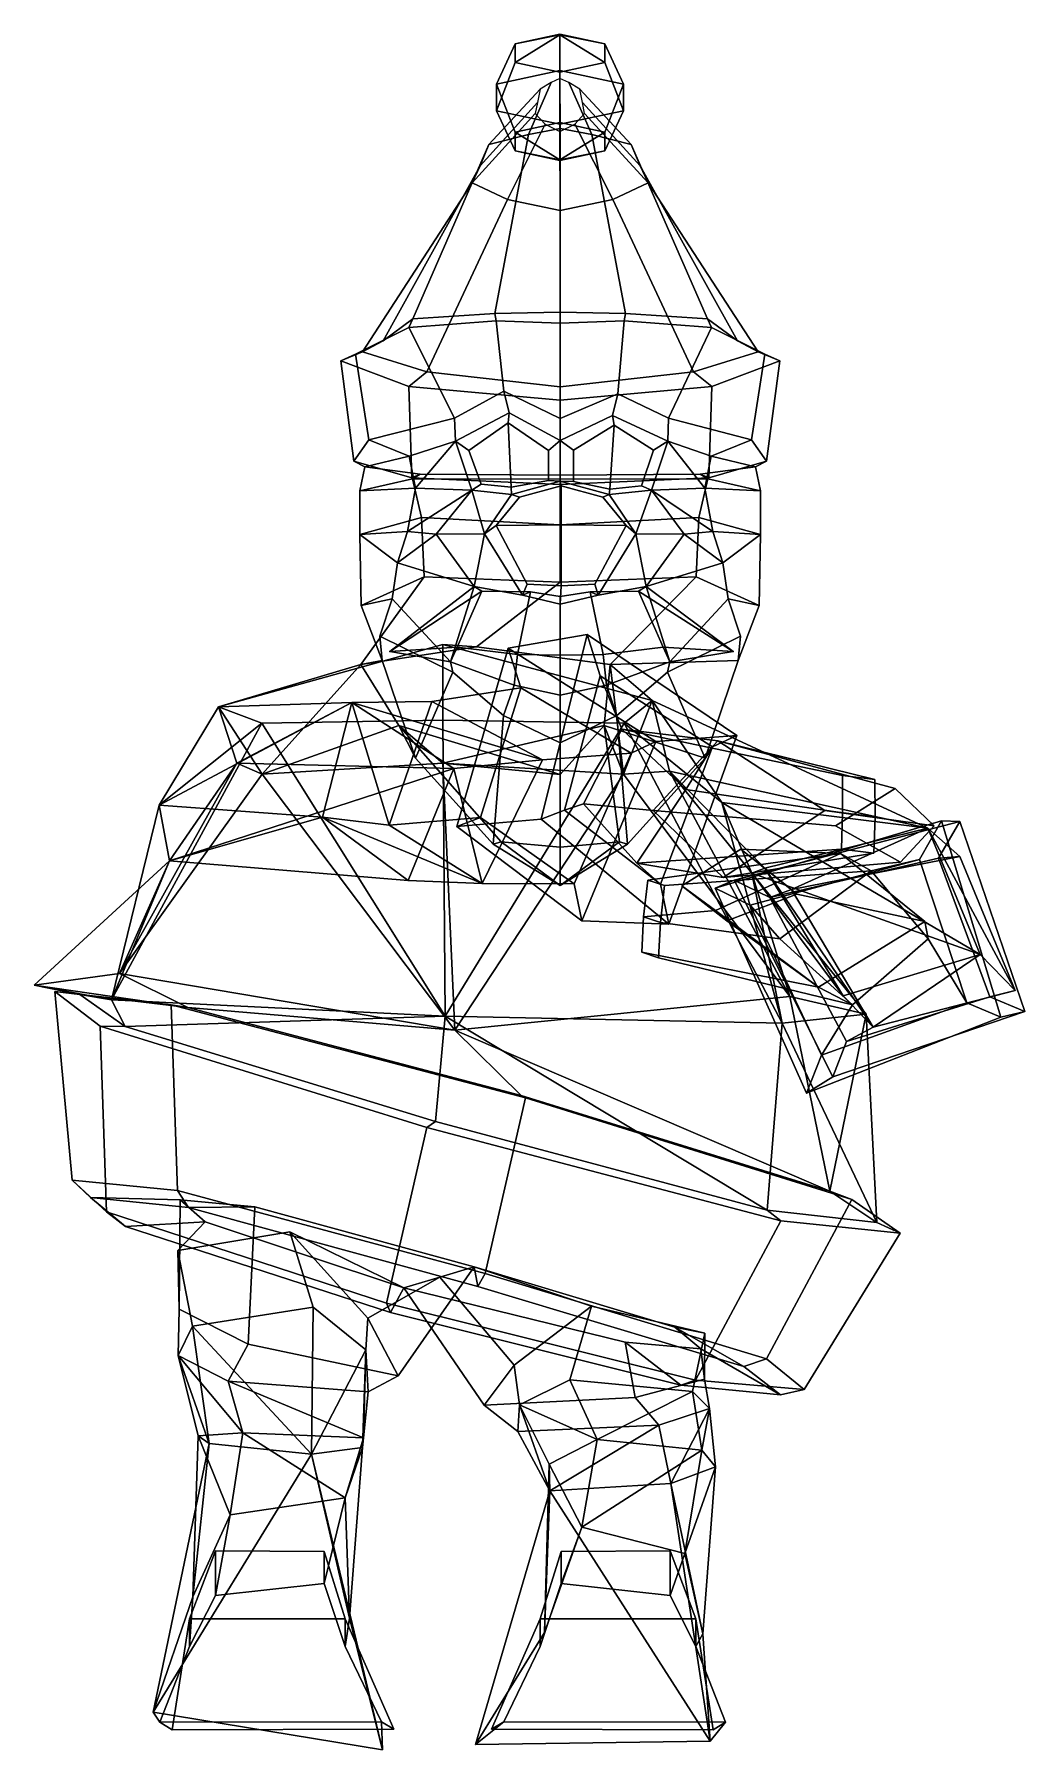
# Model space of a CAD drawing. Extents: x -126 to 174, y -159 to 361.
import ezdxf

# ---------------------------------------------------------------- set-up
doc = ezdxf.new("R2010")
doc.units = 0

msp = doc.modelspace()

# ---------------------------------------------------------------- linework, layer by layer
for p in [(-17.890219, 173.660767, 81.485245), (86.116348, 173.660767, 81.485245)]:
    msp.add_point(p)
for points in [[(20.030613, 357.84613, -24.903975), (33.639503, 360.708557, -31.797586), (33.639507, 349.698517, -43.064865), (14.393606, 345.650391, -33.315895)], [(33.6395, 349.258759, -4.223299), (33.6395, 360.526428, -15.708856), (20.030609, 352.121216, -11.116858)], [(20.030609, 352.121216, -11.116858), (33.6395, 360.526428, -15.708856), (20.030613, 357.84613, -24.903975)], [(33.6395, 360.526428, -15.708856), (33.639503, 360.708557, -31.797586), (20.030613, 357.84613, -24.903975)], [(33.6395, 360.526428, -15.708856), (47.248425, 357.8461, -24.903971), (33.639503, 360.708557, -31.797586)], [(47.248425, 352.121216, -11.116855), (47.248425, 357.8461, -24.903971), (33.6395, 360.526428, -15.708856)], [(33.6395, 349.258759, -4.223299), (47.248425, 352.121216, -11.116855), (33.6395, 360.526428, -15.708856)], [(47.248425, 357.8461, -24.903971), (52.885399, 345.650391, -33.315891), (33.639507, 349.698517, -43.064865), (33.639503, 360.708557, -31.797586)], [(14.393601, 337.554108, -13.817894), (20.030609, 352.121216, -11.116858), (20.030613, 357.84613, -24.903975), (14.393606, 345.650391, -33.315895)], [(52.885395, 337.554108, -13.817889), (52.885399, 345.650391, -33.315891), (47.248425, 357.8461, -24.903971), (47.248425, 352.121216, -11.116855)], [(33.639496, 333.506012, -4.068948), (33.6395, 349.258759, -4.223299), (20.030609, 352.121216, -11.116858), (14.393601, 337.554108, -13.817894)], [(20.030615, 331.083252, -36.016876), (14.393606, 345.650391, -33.315895), (33.639507, 349.698517, -43.064865), (33.639507, 333.94574, -42.910488)], [(33.639496, 333.506012, -4.068948), (52.885395, 337.554108, -13.817889), (47.248425, 352.121216, -11.116855), (33.6395, 349.258759, -4.223299)], [(47.248425, 331.083252, -36.016872), (33.639507, 333.94574, -42.910488), (33.639507, 349.698517, -43.064865), (52.885399, 345.650391, -33.315891)], [(27.59359, 344.114136, -12.587461), (26.843575, 340.005127, -14.319636), (9.44585, 320.885712, 29.560558), (12.124478, 327.277863, 40.123623)], [(30.934092, 346.1091, -11.746453), (27.59359, 344.114136, -12.587461), (12.124478, 327.277863, 40.123623), (24.054836, 330.381317, 45.252155)], [(14.393601, 337.554108, -13.817894), (14.393606, 345.650391, -33.315895), (20.030615, 331.083252, -36.016876), (20.030611, 325.358368, -22.229759)], [(33.629513, 347.273346, -11.255639), (30.934092, 346.1091, -11.746453), (24.054836, 330.381317, 45.252155), (33.681343, 332.192505, 48.245159)], [(33.629513, 347.273346, -11.255639), (33.681343, 332.192505, 48.245159), (43.30785, 330.381317, 45.252159), (36.324936, 346.1091, -11.746452)], [(36.324936, 346.1091, -11.746452), (43.30785, 330.381317, 45.252159), (55.238209, 327.277863, 40.123627), (39.665436, 344.114105, -12.58746)], [(39.665436, 344.114105, -12.58746), (55.238209, 327.277863, 40.123627), (57.916836, 320.885712, 29.560562), (40.415451, 340.005127, -14.319634)], [(52.885395, 337.554108, -13.817889), (47.248421, 325.358368, -22.229755), (47.248425, 331.083252, -36.016872), (52.885399, 345.650391, -33.315891)], [(26.843575, 340.005127, -14.319636), (26.156914, 336.690643, -15.716883), (6.993494, 315.729523, 21.03994), (9.44585, 320.885712, 29.560558)], [(40.415451, 340.005127, -14.319634), (57.916836, 320.885712, 29.560562), (60.369198, 315.729523, 21.039944), (41.102112, 336.690643, -15.716881)], [(26.156914, 336.690643, -15.716883), (29.157858, 333.450623, -17.082703), (17.711153, 310.68924, 12.710844), (6.993494, 315.729523, 21.03994)], [(33.639496, 333.506012, -4.068948), (14.393601, 337.554108, -13.817894), (20.030611, 325.358368, -22.229759), (33.6395, 322.495911, -15.336199)], [(29.157858, 333.450623, -17.082703), (33.629509, 331.267883, -18.002871), (33.681339, 307.29364, 7.099597), (17.711153, 310.68924, 12.710844)], [(33.639496, 322.67804, -31.424877), (20.030615, 331.083252, -36.016876), (33.639507, 333.94574, -42.910488)], [(38.101162, 333.450623, -17.082701), (49.651527, 310.68924, 12.710846), (33.681339, 307.29364, 7.099597), (33.629509, 331.267883, -18.002871)], [(33.639496, 333.506012, -4.068948), (33.6395, 322.495911, -15.336199), (47.248421, 325.358368, -22.229755), (52.885395, 337.554108, -13.817889)], [(33.639496, 322.67804, -31.424877), (33.639507, 333.94574, -42.910488), (47.248425, 331.083252, -36.016872)], [(41.102112, 336.690643, -15.716881), (60.369198, 315.729523, 21.039944), (49.651527, 310.68924, 12.710846), (38.101162, 333.450623, -17.082701)], [(-10.939226, 274.502991, 70.594849), (13.92108, 276.146423, 83.460098), (24.054836, 330.381317, 45.252155), (12.124478, 327.277863, 40.123623)], [(33.709343, 276.477661, 90.887779), (33.681343, 332.192505, 48.245159), (24.054836, 330.381317, 45.252155), (13.92108, 276.146423, 83.460098)], [(20.030611, 325.358368, -22.229759), (20.030615, 331.083252, -36.016876), (33.639496, 322.67804, -31.424877)], [(47.248421, 325.358368, -22.229755), (33.639496, 322.67804, -31.424877), (47.248425, 331.083252, -36.016872)], [(33.709343, 276.477661, 90.887779), (53.497601, 276.146423, 83.460098), (43.30785, 330.381317, 45.252159), (33.681343, 332.192505, 48.245159)], [(78.357918, 274.502991, 70.594849), (55.238209, 327.277863, 40.123627), (43.30785, 330.381317, 45.252159), (53.497601, 276.146423, 83.460098)], [(-19.979757, 267.805481, 43.147663), (-10.939226, 274.502991, 70.594849), (12.124478, 327.277863, 40.123623), (9.44585, 320.885712, 29.560558)], [(33.6395, 322.495911, -15.336199), (20.030611, 325.358368, -22.229759), (33.639496, 322.67804, -31.424877)], [(33.6395, 322.495911, -15.336199), (33.639496, 322.67804, -31.424877), (47.248421, 325.358368, -22.229755)], [(87.398445, 267.805481, 43.147663), (57.916836, 320.885712, 29.560562), (55.238209, 327.277863, 40.123627), (78.357918, 274.502991, 70.594849)], [(-26.249697, 264.491028, 20.179466), (-19.979757, 267.805481, 43.147663), (9.44585, 320.885712, 29.560558), (6.993494, 315.729523, 21.03994)], [(93.668388, 264.491028, 20.179466), (60.369198, 315.729523, 21.039944), (57.916836, 320.885712, 29.560562), (87.398445, 267.805481, 43.147663)], [(-6.661784, 258.411926, -0.559516), (-26.249697, 264.491028, 20.179466), (6.993494, 315.729523, 21.03994), (17.711153, 310.68924, 12.710844)], [(74.080467, 258.411926, -0.559516), (49.651527, 310.68924, 12.710846), (60.369198, 315.729523, 21.039944), (93.668388, 264.491028, 20.179466)], [(33.709343, 253.846588, -19.527931), (-6.661784, 258.411926, -0.559516), (17.711153, 310.68924, 12.710844), (33.681339, 307.29364, 7.099597)], [(33.709343, 253.846588, -19.527931), (33.681339, 307.29364, 7.099597), (49.651527, 310.68924, 12.710846), (74.080467, 258.411926, -0.559516)], [(14.309744, 273.888947, 88.365425), (13.92108, 276.146423, 83.460098), (-10.939226, 274.502991, 70.594849), (-12.181578, 271.823853, 75.20649)], [(33.709343, 273.140778, 94.480934), (33.709343, 276.477661, 90.887779), (13.92108, 276.146423, 83.460098), (14.309744, 273.888947, 88.365425)], [(33.709343, 273.140778, 94.480934), (53.108936, 273.888947, 88.365425), (53.497601, 276.146423, 83.460098), (33.709343, 276.477661, 90.887779)], [(53.108936, 273.888947, 88.365425), (79.600266, 271.823822, 75.20649), (78.357918, 274.502991, 70.594849), (53.497601, 276.146423, 83.460098)], [(-12.181578, 271.823853, 75.20649), (-10.939226, 274.502991, 70.594849), (-19.979757, 267.805481, 43.147663), (-28.278437, 263.749146, 44.557613)], [(1.725835, 244.366211, 81.459007), (-12.181578, 271.823853, 75.20649), (-28.278437, 263.749146, 44.557613), (-24.231371, 237.794312, 62.898956)], [(16.666571, 252.612, 92.573448), (14.309744, 273.888947, 88.365425), (-12.181578, 271.823853, 75.20649), (1.725835, 244.366211, 81.459007)], [(33.709343, 244.283051, 96.797462), (33.709343, 273.140778, 94.480934), (14.309744, 273.888947, 88.365425), (16.666571, 252.612, 92.573448)], [(33.709343, 244.283051, 96.797462), (51.155838, 251.807617, 92.643822), (53.108936, 273.888947, 88.365425), (33.709343, 273.140778, 94.480934)], [(51.155838, 251.807617, 92.643822), (66.564888, 244.366211, 81.459015), (79.600266, 271.823822, 75.20649), (53.108936, 273.888947, 88.365425)], [(66.564888, 244.366211, 81.459015), (91.650063, 237.794312, 62.898956), (95.697121, 263.749146, 44.557613), (79.600266, 271.823822, 75.20649)], [(79.600266, 271.823822, 75.20649), (95.697121, 263.749146, 44.557613), (87.398445, 267.805481, 43.147663), (78.357918, 274.502991, 70.594849)], [(-28.278437, 263.749146, 44.557613), (-19.979757, 267.805481, 43.147663), (-26.249697, 264.491028, 20.179466), (-32.804127, 261.738159, 18.755867)], [(95.697121, 263.749146, 44.557613), (100.222816, 261.738159, 18.755867), (93.668388, 264.491028, 20.179466), (87.398445, 267.805481, 43.147663)], [(-32.804127, 261.738159, 18.755867), (-26.249697, 264.491028, 20.179466), (-6.661784, 258.411926, -0.559516), (-12.190501, 253.960754, -3.99334)], [(-24.231371, 237.794312, 62.898956), (-28.278437, 263.749146, 44.557613), (-32.804127, 261.738159, 18.755867), (-28.80479, 231.35495, 25.597153)], [(-28.80479, 231.35495, 25.597153), (-32.804127, 261.738159, 18.755867), (-12.190501, 253.960754, -3.99334), (-11.295173, 226.347717, -0.21671)], [(100.222816, 261.738159, 18.755867), (79.609184, 253.960754, -3.99334), (74.080467, 258.411926, -0.559516), (93.668388, 264.491028, 20.179466)], [(96.22348, 231.35495, 25.597153), (78.71386, 226.347717, -0.21671), (79.609184, 253.960754, -3.99334), (100.222816, 261.738159, 18.755867)], [(91.650063, 237.794312, 62.898956), (96.22348, 231.35495, 25.597153), (100.222816, 261.738159, 18.755867), (95.697121, 263.749146, 44.557613)], [(-12.190501, 253.960754, -3.99334), (-6.661784, 258.411926, -0.559516), (33.709343, 253.846588, -19.527931), (33.709343, 249.847931, -23.747459)], [(79.609184, 253.960754, -3.99334), (33.709343, 249.847931, -23.747459), (33.709343, 253.846588, -19.527931), (74.080467, 258.411926, -0.559516)], [(-11.295173, 226.347717, -0.21671), (-12.190501, 253.960754, -3.99334), (33.709343, 249.847931, -23.747459), (33.709339, 224.339691, -19.884647)], [(16.666571, 252.612, 92.573448), (1.725835, 244.366211, 81.459007), (2.018546, 237.432861, 79.959015), (18.235262, 245.965851, 91.922615)], [(33.709343, 244.283051, 96.797462), (16.666571, 252.612, 92.573448), (18.235262, 245.965851, 91.922615), (33.709343, 237.674713, 94.073753)], [(78.71386, 226.347717, -0.21671), (33.709339, 224.339691, -19.884647), (33.709343, 249.847931, -23.747459), (79.609184, 253.960754, -3.99334)], [(33.709343, 244.283051, 96.797462), (33.709343, 237.674713, 94.073753), (49.587143, 245.158997, 91.936691), (51.155838, 251.807617, 92.643822)], [(51.155838, 251.807617, 92.643822), (49.587143, 245.158997, 91.936691), (66.272179, 237.432861, 79.959015), (66.564888, 244.366211, 81.459015)], [(-12.065831, 232.856293, 63.319454), (2.018546, 237.432861, 79.959015), (1.725835, 244.366211, 81.459007), (-24.231371, 237.794312, 62.898956)], [(17.976414, 242.993286, 89.459808), (18.235262, 245.965851, 91.922615), (2.018546, 237.432861, 79.959015), (6.039283, 234.624573, 79.644234)], [(17.976414, 242.993286, 89.459808), (30.124289, 234.621399, 91.085838), (33.709343, 237.674713, 94.073753), (18.235262, 245.965851, 91.922615)], [(50.094017, 242.298157, 89.258759), (49.587143, 245.158997, 91.936691), (33.709343, 237.674713, 94.073753), (37.747536, 234.740662, 91.266151)], [(50.094017, 242.298157, 89.258759), (62.013363, 234.74408, 77.140739), (66.272179, 237.432861, 79.959015), (49.587143, 245.158997, 91.936691)], [(79.48452, 232.856293, 63.319454), (91.650063, 237.794312, 62.898956), (66.564888, 244.366211, 81.459015), (66.272179, 237.432861, 79.959015)], [(18.875771, 223.500183, 87.63028), (17.976414, 242.993286, 89.459808), (6.039283, 234.624573, 79.644234), (9.786284, 224.434753, 82.538055)], [(30.124289, 234.621399, 91.085838), (17.976414, 242.993286, 89.459808), (18.875771, 223.500183, 87.63028), (30.124289, 225.50415, 91.930038)], [(37.747536, 234.740662, 91.266151), (37.747536, 225.236053, 92.308395), (48.777004, 222.887817, 87.000069), (50.094017, 242.298157, 89.258759)], [(48.777004, 222.887817, 87.000069), (58.339329, 223.88385, 80.713348), (62.013363, 234.74408, 77.140739), (50.094017, 242.298157, 89.258759)], [(-24.231371, 237.794312, 62.898956), (-28.80479, 231.35495, 25.597153), (-25.499247, 229.691833, 26.403196), (-12.065831, 232.856293, 63.319454)], [(-10.09308, 223.154663, 63.646111), (2.018546, 237.432861, 79.959015), (-12.065831, 232.856293, 63.319454)], [(6.948813, 222.594055, 83.539398), (2.018546, 237.432861, 79.959015), (-10.09308, 223.154663, 63.646111)], [(9.786284, 224.434753, 82.538055), (6.039283, 234.624573, 79.644234), (2.018546, 237.432861, 79.959015), (6.948813, 222.594055, 83.539398)], [(30.124289, 225.50415, 91.930038), (33.709343, 225.256714, 95.134438), (33.709343, 237.674713, 94.073753), (30.124289, 234.621399, 91.085838)], [(37.747536, 225.236053, 92.308395), (37.747536, 234.740662, 91.266151), (33.709343, 237.674713, 94.073753), (33.709343, 225.256714, 95.134438)], [(58.339329, 223.88385, 80.713348), (61.341911, 222.594055, 83.539398), (66.272179, 237.432861, 79.959015), (62.013363, 234.74408, 77.140739)], [(61.341911, 222.594055, 83.539398), (77.511765, 223.154663, 63.646111), (66.272179, 237.432861, 79.959015)], [(77.511765, 223.154663, 63.646111), (79.48452, 232.856293, 63.319454), (66.272179, 237.432861, 79.959015)], [(91.650063, 237.794312, 62.898956), (79.48452, 232.856293, 63.319454), (92.917938, 229.691833, 26.403196), (96.22348, 231.35495, 25.597153)], [(-28.80479, 231.35495, 25.597153), (-11.295173, 226.347717, -0.21671), (-8.709044, 227.396545, 0.090187), (-25.499247, 229.691833, 26.403196)], [(-12.065831, 232.856293, 63.319454), (-25.499247, 229.691833, 26.403196), (-27.003656, 222.338501, 27.452269), (-10.09308, 223.154663, 63.646111)], [(-27.003656, 222.338501, 27.452269), (-25.499247, 229.691833, 26.403196), (-8.709044, 227.396545, 0.090187), (-11.021406, 226.017883, -2.337372)], [(96.22348, 231.35495, 25.597153), (92.917938, 229.691833, 26.403196), (76.127731, 227.396545, 0.090187), (78.71386, 226.347717, -0.21671)], [(94.42234, 222.338501, 27.452269), (78.440086, 226.017883, -2.337372), (76.127731, 227.396545, 0.090187), (92.917938, 229.691833, 26.403196)], [(79.48452, 232.856293, 63.319454), (77.511765, 223.154663, 63.646111), (94.42234, 222.338501, 27.452269), (92.917938, 229.691833, 26.403196)], [(-27.025438, 209.144592, 29.631201), (-27.003656, 222.338501, 27.452269), (-11.021406, 226.017883, -2.337372), (-8.276628, 214.320831, -3.821102)], [(-11.295173, 226.347717, -0.21671), (33.709339, 224.339691, -19.884647), (33.709339, 227.170013, -17.069218), (-8.709044, 227.396545, 0.090187)], [(-11.021406, 226.017883, -2.337372), (-8.709044, 227.396545, 0.090187), (33.709339, 227.170013, -17.069218), (33.709339, 225.943726, -17.415012)], [(-8.276628, 214.320831, -3.821102), (-11.021406, 226.017883, -2.337372), (33.709339, 225.943726, -17.415012), (33.70932, 212.067505, -15.955701)], [(18.875771, 223.500183, 87.63028), (9.786284, 224.434753, 82.538055), (6.948813, 222.594055, 83.539398), (18.908663, 221.313141, 89.826111)], [(33.967724, 212.053467, 113.656288), (33.967724, 223.870361, 109.52626), (21.344851, 220.436096, 106.009743), (14.268523, 211.871765, 107.207077)], [(18.875771, 223.500183, 87.63028), (18.908663, 221.313141, 89.826111), (33.709343, 225.256714, 95.134438), (30.124289, 225.50415, 91.930038)], [(33.967724, 223.870361, 109.52626), (33.709343, 225.256714, 95.134438), (18.908663, 221.313141, 89.826111), (21.344851, 220.436096, 106.009743)], [(75.695313, 214.320831, -3.821102), (33.70932, 212.067505, -15.955701), (33.709339, 225.943726, -17.415012), (78.440086, 226.017883, -2.337372)], [(78.71386, 226.347717, -0.21671), (76.127731, 227.396545, 0.090187), (33.709339, 227.170013, -17.069218), (33.709339, 224.339691, -19.884647)], [(78.440086, 226.017883, -2.337372), (33.709339, 225.943726, -17.415012), (33.709339, 227.170013, -17.069218), (76.127731, 227.396545, 0.090187)], [(33.967724, 223.870361, 109.52626), (46.590599, 220.436096, 106.009743), (48.510021, 221.313141, 89.826111), (33.709343, 225.256714, 95.134438)], [(48.777004, 222.887817, 87.000069), (37.747536, 225.236053, 92.308395), (33.709343, 225.256714, 95.134438), (48.510021, 221.313141, 89.826111)], [(33.967724, 212.053467, 113.656288), (53.666927, 211.871765, 107.207077), (46.590599, 220.436096, 106.009743), (33.967724, 223.870361, 109.52626)], [(48.777004, 222.887817, 87.000069), (48.510021, 221.313141, 89.826111), (61.341911, 222.594055, 83.539398), (58.339329, 223.88385, 80.713348)], [(94.44413, 209.144592, 29.631201), (75.695313, 214.320831, -3.821102), (78.440086, 226.017883, -2.337372), (94.42234, 222.338501, 27.452269)], [(-10.09308, 223.154663, 63.646111), (-27.003656, 222.338501, 27.452269), (-27.025438, 209.144592, 29.631201), (-12.534848, 210.055481, 63.494934)], [(-12.534848, 210.055481, 63.494934), (6.948813, 222.594055, 83.539398), (-10.09308, 223.154663, 63.646111)], [(-3.880872, 209.23877, 86.71595), (6.948813, 222.594055, 83.539398), (-12.534848, 210.055481, 63.494934)], [(-3.880872, 209.23877, 86.71595), (10.750888, 209.39209, 89.750381), (6.948813, 222.594055, 83.539398)], [(10.750888, 209.39209, 89.750381), (18.908663, 221.313141, 89.826111), (6.948813, 222.594055, 83.539398)], [(14.268523, 211.871765, 107.207077), (21.344851, 220.436096, 106.009743), (18.908663, 221.313141, 89.826111), (10.750888, 209.39209, 89.750381)], [(53.666927, 211.871765, 107.207077), (56.667801, 209.39209, 89.750381), (48.510021, 221.313141, 89.826111), (46.590599, 220.436096, 106.009743)], [(56.667801, 209.39209, 89.750381), (61.341911, 222.594055, 83.539398), (48.510021, 221.313141, 89.826111)], [(71.299561, 209.23877, 86.71595), (61.341911, 222.594055, 83.539398), (56.667801, 209.39209, 89.750381)], [(79.953537, 210.055481, 63.494934), (77.511765, 223.154663, 63.646111), (61.341911, 222.594055, 83.539398)], [(71.299561, 209.23877, 86.71595), (79.953537, 210.055481, 63.494934), (61.341911, 222.594055, 83.539398)], [(77.511765, 223.154663, 63.646111), (79.953537, 210.055481, 63.494934), (94.44413, 209.144592, 29.631201), (94.42234, 222.338501, 27.452269)], [(-26.589083, 187.590332, 30.993889), (-27.025438, 209.144592, 29.631201), (-8.276628, 214.320831, -3.821102), (-7.483912, 196.33316, -0.910255)], [(-7.483912, 196.33316, -0.910255), (-8.276628, 214.320831, -3.821102), (33.70932, 212.067505, -15.955701), (33.709324, 194.707458, -11.524541)], [(74.902596, 196.33316, -0.910256), (33.709324, 194.707458, -11.524541), (33.70932, 212.067505, -15.955701), (75.695313, 214.320831, -3.821102)], [(94.007774, 187.590332, 30.993887), (74.902596, 196.33316, -0.910256), (75.695313, 214.320831, -3.821102), (94.44413, 209.144592, 29.631201)], [(-12.534848, 210.055481, 63.494934), (-27.025438, 209.144592, 29.631201), (-15.600923, 200.532104, 62.938156)], [(-17.206667, 189.602234, 63.116859), (-15.600923, 200.532104, 62.938156), (-27.025438, 209.144592, 29.631201), (-26.589083, 187.590332, 30.993889)], [(-15.600923, 200.532104, 62.938156), (-3.880872, 209.23877, 86.71595), (-12.534848, 210.055481, 63.494934)], [(7.615748, 193.425415, 83.598518), (-3.880872, 209.23877, 86.71595), (-15.600923, 200.532104, 62.938156)], [(7.615748, 193.425415, 83.598518), (10.750888, 209.39209, 89.750381), (-3.880872, 209.23877, 86.71595)], [(22.242882, 190.805054, 89.501656), (10.750888, 209.39209, 89.750381), (7.615748, 193.425415, 83.598518)], [(23.69285, 194.123779, 102.371384), (14.268523, 211.871765, 107.207077), (10.750888, 209.39209, 89.750381), (22.242882, 190.805054, 89.501656)], [(33.967724, 193.602295, 107.60141), (33.967724, 212.053467, 113.656288), (14.268523, 211.871765, 107.207077), (23.69285, 194.123779, 102.371384)], [(33.967724, 193.602295, 107.60141), (44.242599, 194.123779, 102.371384), (53.666927, 211.871765, 107.207077), (33.967724, 212.053467, 113.656288)], [(44.242599, 194.123779, 102.371384), (45.175804, 190.805054, 89.501656), (56.667801, 209.39209, 89.750381), (53.666927, 211.871765, 107.207077)], [(45.175804, 190.805054, 89.501656), (59.80294, 193.425415, 83.598518), (56.667801, 209.39209, 89.750381)], [(59.80294, 193.425415, 83.598518), (71.299561, 209.23877, 86.71595), (56.667801, 209.39209, 89.750381)], [(59.80294, 193.425415, 83.598518), (83.019615, 200.532104, 62.938156), (71.299561, 209.23877, 86.71595)], [(83.019615, 200.532104, 62.938156), (79.953537, 210.055481, 63.494934), (71.299561, 209.23877, 86.71595)], [(79.953537, 210.055481, 63.494934), (83.019615, 200.532104, 62.938156), (94.44413, 209.144592, 29.631201)], [(84.625359, 189.602234, 63.116859), (94.007774, 187.590332, 30.993887), (94.44413, 209.144592, 29.631201), (83.019615, 200.532104, 62.938156)], [(-17.206667, 189.602234, 63.116859), (0.507739, 170.599457, 89.907867), (7.615748, 193.425415, 83.598518), (-15.600923, 200.532104, 62.938156)], [(84.625359, 189.602234, 63.116859), (83.019615, 200.532104, 62.938156), (59.80294, 193.425415, 83.598518), (66.91095, 170.599457, 89.907867)], [(-20.260542, 170.978668, 35.103001), (-26.589083, 187.590332, 30.993889), (-7.483912, 196.33316, -0.910255), (-26.665262, 169.703552, 24.584822)], [(-26.665262, 169.703552, 24.584822), (-7.483912, 196.33316, -0.910255), (33.709324, 194.707458, -11.524541), (8.296036, 175.139954, 3.174216)], [(9.981938, 192.004761, 97.59874), (7.615748, 193.425415, 83.598518), (-17.890219, 173.660767, 81.485245)], [(-17.890219, 173.660767, 81.485245), (7.615748, 193.425415, 83.598518), (0.507739, 170.599457, 89.907867)], [(9.981938, 192.004761, 97.59874), (24.679308, 191.742493, 97.715851), (22.242882, 190.805054, 89.501656), (7.615748, 193.425415, 83.598518)], [(48.818802, 169.703552, 24.584822), (8.296036, 175.139954, 3.174216), (33.709324, 194.707458, -11.524541), (74.902596, 196.33316, -0.910256)], [(33.967724, 193.602295, 107.60141), (23.69285, 194.123779, 102.371384), (22.242882, 190.805054, 89.501656), (33.709343, 188.0177, 95.421143)], [(33.967724, 193.602295, 107.60141), (33.709343, 188.0177, 95.421143), (45.175804, 190.805054, 89.501656), (44.242599, 194.123779, 102.371384)], [(57.436749, 192.004761, 97.59874), (59.80294, 193.425415, 83.598518), (45.175804, 190.805054, 89.501656), (42.73938, 191.742493, 97.715851)], [(87.67923, 170.978668, 35.103001), (48.818802, 169.703552, 24.584822), (74.902596, 196.33316, -0.910256), (94.007774, 187.590332, 30.993887)], [(57.436749, 192.004761, 97.59874), (86.116348, 173.660767, 81.485245), (59.80294, 193.425415, 83.598518)], [(86.116348, 173.660767, 81.485245), (66.91095, 170.599457, 89.907867), (59.80294, 193.425415, 83.598518)], [(-20.260542, 170.978668, 35.103001), (-20.929892, 178.344147, 66.28714), (-17.206667, 189.602234, 63.116859), (-26.589083, 187.590332, 30.993889)], [(-17.206667, 189.602234, 63.116859), (-20.929892, 178.344147, 66.28714), (1.190909, 167.377716, 80.896683), (0.507739, 170.599457, 89.907867)], [(2.504737, 174.956055, 99.992752), (9.981938, 192.004761, 97.59874), (-17.890219, 173.660767, 81.485245)], [(24.679308, 191.742493, 97.715851), (9.981938, 192.004761, 97.59874), (2.504737, 174.956055, 99.992752), (20.718355, 172.76474, 108.660316)], [(20.718355, 172.76474, 108.660316), (33.709343, 172.561279, 109.344025), (33.709343, 190.328491, 100.464417), (24.679308, 191.742493, 97.715851)], [(33.709343, 190.328491, 100.464417), (33.709343, 188.0177, 95.421143), (22.242882, 190.805054, 89.501656), (24.679308, 191.742493, 97.715851)], [(46.700329, 172.76474, 108.660316), (42.73938, 191.742493, 97.715851), (33.709343, 190.328491, 100.464417), (33.709343, 172.561279, 109.344025)], [(33.709343, 190.328491, 100.464417), (42.73938, 191.742493, 97.715851), (45.175804, 190.805054, 89.501656), (33.709343, 188.0177, 95.421143)], [(42.73938, 191.742493, 97.715851), (46.700329, 172.76474, 108.660316), (64.913948, 174.956055, 99.992752), (57.436749, 192.004761, 97.59874)], [(64.913948, 174.956055, 99.992752), (86.116348, 173.660767, 81.485245), (57.436749, 192.004761, 97.59874)], [(84.625359, 189.602234, 63.116859), (66.91095, 170.599457, 89.907867), (66.227776, 167.377716, 80.896683), (88.348587, 178.344147, 66.28714)], [(87.67923, 170.978668, 35.103001), (94.007774, 187.590332, 30.993887), (84.625359, 189.602234, 63.116859), (88.348587, 178.344147, 66.28714)], [(1.190909, 167.377716, 80.896683), (-20.929892, 178.344147, 66.28714), (-20.260542, 170.978668, 35.103001), (-10.182474, 141.331207, 51.097427)], [(27.909632, 122.891174, 200.119263), (41.9189, 178.879791, 177.024536), (17.930893, 174.651917, 155.666534), (2.393503, 120.704102, 179.115479)], [(62.643093, 146.421936, 106.537689), (17.930893, 174.651917, 155.666534), (41.9189, 178.879791, 177.024536), (87.190659, 148.195618, 128.708221)], [(27.909632, 122.891174, 200.119263), (34.990944, 125.604889, 191.619904), (45.853691, 166.276459, 173.713181), (41.9189, 178.879791, 177.024536)], [(87.190659, 148.195618, 128.708221), (41.9189, 178.879791, 177.024536), (45.853691, 166.276459, 173.713181), (79.90081, 144.774902, 137.52063)], [(66.227776, 167.377716, 80.896683), (77.601158, 141.331207, 51.097427), (87.67923, 170.978668, 35.103001), (88.348587, 178.344147, 66.28714)], [(-1.853932, 175.773621, 2.086713), (-1.857344, 152.878174, -48.864906), (-56.752666, 152.022522, -40.119652), (-69.837906, 156.904053, -4.531098)], [(-1.853932, 175.773621, 2.086713), (-69.837906, 156.904053, -4.531098), (-26.665262, 169.703552, 24.584822), (8.296036, 175.139954, 3.174216)], [(0.507739, 170.599457, 89.907867), (2.504737, 174.956055, 99.992752), (-17.890219, 173.660767, 81.485245)], [(-1.853932, 175.773621, 2.086713), (61.621975, 158.865051, -3.642662), (53.064346, 152.022522, -40.119652), (-1.857344, 152.878174, -48.864906)], [(8.296036, 175.139954, 3.174216), (48.818802, 169.703552, 24.584822), (61.621975, 158.865051, -3.642662), (-1.853932, 175.773621, 2.086713)], [(20.718355, 172.76474, 108.660316), (2.504737, 174.956055, 99.992752), (0.507739, 170.599457, 89.907867), (19.716728, 163.465698, 98.754692)], [(2.393503, 120.704102, 179.115479), (17.930893, 174.651917, 155.666534), (21.736366, 162.644104, 152.445847), (9.590421, 123.419525, 170.481644)], [(62.643093, 146.421936, 106.537689), (55.234047, 142.90274, 115.498466), (21.736366, 162.644104, 152.445847), (17.930893, 174.651917, 155.666534)], [(33.709343, 172.561279, 109.344025), (20.718355, 172.76474, 108.660316), (19.716728, 163.465698, 98.754692), (33.709343, 160.498901, 104.226059)], [(33.709343, 172.561279, 109.344025), (33.709343, 160.498901, 104.226059), (47.701958, 163.465698, 98.754692), (46.700329, 172.76474, 108.660316)], [(46.700329, 172.76474, 108.660316), (47.701958, 163.465698, 98.754692), (66.91095, 170.599457, 89.907867), (64.913948, 174.956055, 99.992752)], [(66.91095, 170.599457, 89.907867), (86.116348, 173.660767, 81.485245), (64.913948, 174.956055, 99.992752)], [(-69.837906, 156.904053, -4.531098), (-56.614574, 136.5448, 55.373844), (-26.665262, 169.703552, 24.584822)], [(-56.614574, 136.5448, 55.373844), (-15.150669, 151.268219, 50.035099), (-26.665262, 169.703552, 24.584822)], [(-10.182474, 141.331207, 51.097427), (-20.260542, 170.978668, 35.103001), (-26.665262, 169.703552, 24.584822), (-15.150669, 151.268219, 50.035099)], [(13.349309, 115.329681, 82.849342), (16.534433, 154.314209, 100.802544), (1.190909, 167.377716, 80.896683), (-10.182474, 141.331207, 51.097427)], [(16.534433, 154.314209, 100.802544), (19.716728, 163.465698, 98.754692), (0.507739, 170.599457, 89.907867), (1.190909, 167.377716, 80.896683)], [(77.601158, 141.331207, 51.097427), (47.036789, 151.268219, 50.035099), (48.818802, 169.703552, 24.584822), (87.67923, 170.978668, 35.103001)], [(52.935226, 136.5448, 55.37384), (48.818802, 169.703552, 24.584822), (47.036789, 151.268219, 50.035099)], [(50.884251, 154.314209, 100.802544), (66.227776, 167.377716, 80.896683), (66.91095, 170.599457, 89.907867), (47.701958, 163.465698, 98.754692)], [(61.621975, 158.865051, -3.642662), (48.818802, 169.703552, 24.584822), (52.935226, 136.5448, 55.37384)], [(54.069378, 115.329681, 82.849342), (77.601158, 141.331207, 51.097427), (66.227776, 167.377716, 80.896683), (50.884251, 154.314209, 100.802544)], [(9.590421, 123.419525, 170.481644), (21.736366, 162.644104, 152.445847), (-5.210351, 158.58551, 128.683502), (-18.11096, 121.036133, 147.428589)], [(-5.210351, 158.58551, 128.683502), (21.736366, 162.644104, 152.445847), (55.234047, 142.90274, 115.498466), (28.332895, 140.860901, 91.481445)], [(33.709343, 145.968719, 107.168755), (33.709343, 160.498901, 104.226059), (19.716728, 163.465698, 98.754692), (16.534433, 154.314209, 100.802544)], [(33.709343, 145.968719, 107.168755), (50.884251, 154.314209, 100.802544), (47.701958, 163.465698, 98.754692), (33.709343, 160.498901, 104.226059)], [(40.727982, 127.564667, 187.675095), (52.421173, 150.121368, 173.367996), (45.853691, 166.276459, 173.713181), (34.990944, 125.604889, 191.619904)], [(71.812073, 131.845978, 150.766632), (79.90081, 144.774902, 137.52063), (45.853691, 166.276459, 173.713181), (52.421173, 150.121368, 173.367996)], [(-87.819664, 127.17218, -19.336157), (-29.384769, 158.208069, 80.288025), (-69.837906, 156.904053, -4.531098)], [(-87.819664, 127.17218, -19.336157), (-38.358185, 123.471313, 98.014046), (-29.384769, 158.208069, 80.288025)], [(-87.819664, 127.17218, -19.336157), (-69.837906, 156.904053, -4.531098), (-56.752666, 152.022522, -40.119652)], [(-64.273712, 139.812012, 19.890886), (-69.837906, 156.904053, -4.531098), (-29.384769, 158.208069, 80.288025)], [(-64.273712, 139.812012, 19.890886), (-56.614574, 136.5448, 55.373844), (-69.837906, 156.904053, -4.531098)], [(-64.273712, 139.812012, 19.890886), (-29.384769, 158.208069, 80.288025), (1.435099, 138.192047, 49.846699)], [(-18.11096, 121.036133, 147.428589), (-29.384769, 158.208069, 80.288025), (-38.358185, 123.471313, 98.014046)], [(28.332895, 140.860901, 91.481445), (-29.384769, 158.208069, 80.288025), (-5.210351, 158.58551, 128.683502)], [(-18.11096, 121.036133, 147.428589), (-5.210351, 158.58551, 128.683502), (-29.384769, 158.208069, 80.288025)], [(28.332895, 140.860901, 91.481445), (1.435099, 138.192047, 49.846699), (-29.384769, 158.208069, 80.288025)], [(66.82666, 137.406677, 40.05732), (61.621975, 158.865051, -3.642662), (52.935226, 136.5448, 55.37384)], [(82.729904, 127.901215, -31.763615), (53.064346, 152.022522, -40.119652), (61.621975, 158.865051, -3.642662)], [(66.82666, 137.406677, 40.05732), (145.07637, 120.203308, 68.380966), (61.621975, 158.865051, -3.642662)], [(82.729904, 127.901215, -31.763615), (61.621975, 158.865051, -3.642662), (145.07637, 120.203308, 68.380966)], [(-102.219383, 68.120972, -70.454788), (-56.752666, 152.022522, -40.119652), (-1.17105, 63.159683, -106.605156)], [(-102.219383, 68.120972, -70.454788), (-87.819664, 127.17218, -19.336157), (-56.752666, 152.022522, -40.119652)], [(-1.17105, 63.159683, -106.605156), (-56.752666, 152.022522, -40.119652), (-1.857344, 152.878174, -48.864906)], [(-1.823221, 139.859314, 62.194244), (-15.150669, 151.268219, 50.035099), (-56.614574, 136.5448, 55.373844)], [(13.349309, 115.329681, 82.849342), (-10.182474, 141.331207, 51.097427), (-15.150669, 151.268219, 50.035099), (15.768254, 116.021973, 66.942657)], [(15.768254, 116.021973, 66.942657), (-15.150669, 151.268219, 50.035099), (33.709343, 136.4245, 40.999508), (33.709343, 114.387817, 62.646584)], [(33.709343, 136.4245, 40.999508), (-15.150669, 151.268219, 50.035099), (-1.823221, 139.859314, 62.194244)], [(-1.17105, 63.159683, -106.605156), (-1.857344, 152.878174, -48.864906), (53.064346, 152.022522, -40.119652)], [(33.709343, 136.4245, 40.999508), (-1.823221, 139.859314, 62.194244), (47.036789, 151.268219, 50.035099)], [(-1.823221, 139.859314, 62.194244), (52.935226, 136.5448, 55.37384), (47.036789, 151.268219, 50.035099)], [(100.916656, 61.104248, -74.14296), (-1.17105, 63.159683, -106.605156), (53.064346, 152.022522, -40.119652)], [(33.709343, 102.812515, 86.091278), (33.709343, 145.968719, 107.168755), (16.534433, 154.314209, 100.802544), (13.349309, 115.329681, 82.849342)], [(33.709343, 102.812515, 86.091278), (54.069378, 115.329681, 82.849342), (50.884251, 154.314209, 100.802544), (33.709343, 145.968719, 107.168755)], [(51.650433, 116.021973, 66.942657), (33.709343, 114.387817, 62.646584), (33.709343, 136.4245, 40.999508), (47.036789, 151.268219, 50.035099)], [(54.069378, 115.329681, 82.849342), (51.650433, 116.021973, 66.942657), (47.036789, 151.268219, 50.035099), (77.601158, 141.331207, 51.097427)], [(100.916656, 61.104248, -74.14296), (53.064346, 152.022522, -40.119652), (82.729904, 127.901215, -31.763615)], [(40.244602, 92.082092, 137.997955), (37.910408, 103.292969, 139.588852), (55.234047, 142.90274, 115.498466), (62.643093, 146.421936, 106.537689)], [(40.244602, 92.082092, 137.997955), (62.643093, 146.421936, 106.537689), (87.190659, 148.195618, 128.708221), (66.66581, 91.108398, 159.645737)], [(61.862923, 125.547913, 223.927246), (81.491074, 146.586121, 201.755341), (52.421173, 150.121368, 173.367996), (40.727982, 127.564667, 187.675095)], [(119.23333, 124.803619, 159.655121), (71.812073, 131.845978, 150.766632), (52.421173, 150.121368, 173.367996), (119.25177, 136.162476, 160.041428)], [(129.050186, 134.915344, 168.401917), (119.25177, 136.162476, 160.041428), (52.421173, 150.121368, 173.367996), (81.491074, 146.586121, 201.755341)], [(117.081726, 120.832825, 246.996994), (135.189178, 132.220428, 242.754501), (81.491074, 146.586121, 201.755341), (61.862923, 125.547913, 223.927246)], [(66.66581, 91.108398, 159.645737), (87.190659, 148.195618, 128.708221), (79.90081, 144.774902, 137.52063), (64.134949, 103.213257, 161.375732)], [(147.019928, 120.832825, 228.874741), (113.848114, 125.547913, 185.534592), (81.491074, 146.586121, 201.755341), (135.189178, 132.220428, 242.754501)], [(129.126328, 123.554718, 167.932739), (129.050186, 134.915344, 168.401917), (81.491074, 146.586121, 201.755341), (113.848114, 125.547913, 185.534592)], [(10.065449, 103.377609, 116.455803), (1.435099, 138.192047, 49.846699), (28.332895, 140.860901, 91.481445)], [(28.332895, 140.860901, 91.481445), (55.234047, 142.90274, 115.498466), (37.910408, 103.292969, 139.588852), (10.065449, 103.377609, 116.455803)], [(56.899883, 109.547791, 169.087173), (64.134949, 103.213257, 161.375732), (79.90081, 144.774902, 137.52063), (71.812073, 131.845978, 150.766632)], [(-99.844933, 76.153259, 83.596603), (-64.273712, 139.812012, 19.890886), (-84.678558, 110.252777, 6.578111)], [(-99.844933, 76.153259, 83.596603), (-56.614574, 136.5448, 55.373844), (-64.273712, 139.812012, 19.890886)], [(1.772482, 58.993088, 111.668129), (-56.614574, 136.5448, 55.373844), (-99.844933, 76.153259, 83.596603)], [(-84.678558, 110.252777, 6.578111), (-64.273712, 139.812012, 19.890886), (1.435099, 138.192047, 49.846699)], [(-12.374301, 104.335266, 72.843277), (-84.678558, 110.252777, 6.578111), (1.435099, 138.192047, 49.846699)], [(1.772482, 58.993088, 111.668129), (-1.823221, 139.859314, 62.194244), (-56.614574, 136.5448, 55.373844)], [(10.065449, 103.377609, 116.455803), (-12.374301, 104.335266, 72.843277), (1.435099, 138.192047, 49.846699)], [(1.772482, 58.993088, 111.668129), (52.935226, 136.5448, 55.37384), (-1.823221, 139.859314, 62.194244)], [(1.772482, 58.993088, 111.668129), (103.2911, 69.136536, 79.908432), (52.935226, 136.5448, 55.37384)], [(103.2911, 69.136536, 79.908432), (66.82666, 137.406677, 40.05732), (52.935226, 136.5448, 55.37384)], [(103.2911, 69.136536, 79.908432), (91.789871, 106.512299, 5.95131), (66.82666, 137.406677, 40.05732)], [(91.789871, 106.512299, 5.95131), (95.760071, 108.026062, 78.982948), (66.82666, 137.406677, 40.05732)], [(66.82666, 137.406677, 40.05732), (95.760071, 108.026062, 78.982948), (145.07637, 120.203308, 68.380966)], [(129.126328, 123.554718, 167.932739), (119.23333, 124.803619, 159.655121), (119.25177, 136.162476, 160.041428), (129.050186, 134.915344, 168.401917)], [(118.912193, 113.829742, 159.719742), (56.899883, 109.547791, 169.087173), (71.812073, 131.845978, 150.766632), (119.23333, 124.803619, 159.655121)], [(136.87265, 109.826385, 241.125275), (147.019928, 120.832825, 228.874741), (135.189178, 132.220428, 242.754501), (117.081726, 120.832825, 246.996994)], [(-102.219383, 68.120972, -70.454788), (-84.678558, 110.252777, 6.578111), (-87.819664, 127.17218, -19.336157)], [(-84.678558, 110.252777, 6.578111), (-38.358185, 123.471313, 98.014046), (-87.819664, 127.17218, -19.336157)], [(66.66581, 91.108398, 159.645737), (64.134949, 103.213257, 161.375732), (34.990944, 125.604889, 191.619904), (27.909632, 122.891174, 200.119263)], [(56.899883, 109.547791, 169.087173), (40.727982, 127.564667, 187.675095), (34.990944, 125.604889, 191.619904), (64.134949, 103.213257, 161.375732)], [(83.04847, 105.222168, 198.223862), (61.862923, 125.547913, 223.927246), (40.727982, 127.564667, 187.675095), (56.899883, 109.547791, 169.087173)], [(136.87265, 109.826385, 241.125275), (117.081726, 120.832825, 246.996994), (61.862923, 125.547913, 223.927246), (83.04847, 105.222168, 198.223862)], [(100.916656, 61.104248, -74.14296), (82.729904, 127.901215, -31.763615), (91.789871, 106.512299, 5.95131)], [(82.729904, 127.901215, -31.763615), (145.07637, 120.203308, 68.380966), (160.987152, 81.911041, 57.559475)], [(91.789871, 106.512299, 5.95131), (82.729904, 127.901215, -31.763615), (160.987152, 81.911041, 57.559475)], [(136.87265, 109.826385, 241.125275), (83.04847, 105.222168, 198.223862), (113.848114, 125.547913, 185.534592), (147.019928, 120.832825, 228.874741)], [(128.748032, 112.578796, 168.097137), (129.126328, 123.554718, 167.932739), (113.848114, 125.547913, 185.534592), (83.04847, 105.222168, 198.223862)], [(128.748032, 112.578796, 168.097137), (118.912193, 113.829742, 159.719742), (119.23333, 124.803619, 159.655121), (129.126328, 123.554718, 167.932739)], [(-12.374301, 104.335266, 72.843277), (-38.358185, 123.471313, 98.014046), (-84.678558, 110.252777, 6.578111)], [(10.065449, 103.377609, 116.455803), (-18.11096, 121.036133, 147.428589), (-38.358185, 123.471313, 98.014046)], [(10.065449, 103.377609, 116.455803), (-38.358185, 123.471313, 98.014046), (-12.374301, 104.335266, 72.843277)], [(10.065449, 103.377609, 116.455803), (37.910408, 103.292969, 139.588852), (9.590421, 123.419525, 170.481644), (-18.11096, 121.036133, 147.428589)], [(40.244602, 92.082092, 137.997955), (2.393503, 120.704102, 179.115479), (9.590421, 123.419525, 170.481644), (37.910408, 103.292969, 139.588852)], [(40.244602, 92.082092, 137.997955), (66.66581, 91.108398, 159.645737), (27.909632, 122.891174, 200.119263), (2.393503, 120.704102, 179.115479)], [(86.457558, 104.386963, 142.493149), (80.66494, 101.987854, 175.019318), (149.286942, 122.381134, 189.184433), (154.820953, 122.218872, 157.265594)], [(80.66494, 101.987854, 175.019318), (91.29216, 96.86911, 176.85289), (142.616608, 110.689392, 187.159363), (149.286942, 122.381134, 189.184433)], [(86.457558, 104.386963, 142.493149), (154.820953, 122.218872, 157.265594), (148.381546, 111.092712, 155.320053), (97.255806, 99.141907, 144.353668)], [(103.759628, 101.620544, 108.910568), (145.07637, 120.203308, 68.380966), (95.760071, 108.026062, 78.982948)], [(103.759628, 101.620544, 108.910568), (154.8228, 111.543274, 119.745438), (145.07637, 120.203308, 68.380966)], [(167.247833, 62.875687, 190.110016), (149.286942, 122.381134, 189.184433), (142.616608, 110.689392, 187.159363), (156.885254, 67.238678, 188.285233)], [(171.593185, 70.978043, 120.733406), (160.987152, 81.911041, 57.559475), (145.07637, 120.203308, 68.380966)], [(171.593185, 70.978043, 120.733406), (145.07637, 120.203308, 68.380966), (154.8228, 111.543274, 119.745438)], [(174.455078, 64.635773, 157.830399), (163.920593, 69.027374, 155.972794), (148.381546, 111.092712, 155.320053), (154.820953, 122.218872, 157.265594)], [(167.247833, 62.875687, 190.110016), (174.455078, 64.635773, 157.830399), (154.820953, 122.218872, 157.265594), (149.286942, 122.381134, 189.184433)], [(33.709343, 102.812515, 86.091278), (13.349309, 115.329681, 82.849342), (15.768254, 116.021973, 66.942657)], [(33.709343, 102.812515, 86.091278), (15.768254, 116.021973, 66.942657), (33.709343, 114.387817, 62.646584)], [(33.709343, 102.812515, 86.091278), (33.709343, 114.387817, 62.646584), (51.650433, 116.021973, 66.942657)], [(33.709343, 102.812515, 86.091278), (51.650433, 116.021973, 66.942657), (54.069378, 115.329681, 82.849342)], [(-99.844933, 76.153259, 83.596603), (-84.678558, 110.252777, 6.578111), (-125.648521, 72.534286, -1.587378)], [(-125.648521, 72.534286, -1.587378), (-84.678558, 110.252777, 6.578111), (-102.219383, 68.120972, -70.454788)], [(128.748032, 112.578796, 168.097137), (83.04847, 105.222168, 198.223862), (56.899883, 109.547791, 169.087173), (118.912193, 113.829742, 159.719742)], [(58.996037, 93.326111, 193.828064), (80.713982, 95.206467, 202.314346), (118.637955, 112.473267, 198.273453), (60.288811, 104.445618, 191.83432)], [(60.288811, 104.445618, 191.83432), (118.637955, 112.473267, 198.273453), (127.894714, 107.221954, 166.684494), (65.284828, 102.735016, 180.020111)], [(84.170097, 92.049164, 264.328094), (105.359818, 100.202652, 258.687531), (88.39756, 113.805786, 260.358337), (70.589729, 102.726105, 255.624008)], [(70.589729, 102.726105, 255.624008), (88.39756, 113.805786, 260.358337), (118.637955, 112.473267, 198.273453), (80.713982, 95.206467, 202.314346)], [(105.359818, 100.202652, 258.687531), (144.236404, 91.841858, 213.717834), (118.637955, 112.473267, 198.273453), (88.39756, 113.805786, 260.358337)], [(100.276299, 86.583038, 159.38353), (127.894714, 107.221954, 166.684494), (142.616608, 110.689392, 187.159363), (91.29216, 96.86911, 176.85289)], [(154.8228, 111.543274, 119.745438), (103.759628, 101.620544, 108.910568), (97.255806, 99.141907, 144.353668), (148.381546, 111.092712, 155.320053)], [(144.236404, 91.841858, 213.717834), (145.190628, 86.583038, 178.537216), (127.894714, 107.221954, 166.684494), (118.637955, 112.473267, 198.273453)], [(145.190628, 86.583038, 178.537216), (156.885254, 67.238678, 188.285233), (142.616608, 110.689392, 187.159363), (127.894714, 107.221954, 166.684494)], [(163.920593, 69.027374, 155.972794), (171.593185, 70.978043, 120.733406), (154.8228, 111.543274, 119.745438), (148.381546, 111.092712, 155.320053)], [(58.996037, 93.326111, 193.828064), (60.288811, 104.445618, 191.83432), (65.284828, 102.735016, 180.020111), (64.113708, 91.613007, 182.04567)], [(64.113708, 91.613007, 182.04567), (65.284828, 102.735016, 180.020111), (127.894714, 107.221954, 166.684494), (100.276299, 86.583038, 159.38353)], [(116.276688, 44.814636, 144.986282), (108.348633, 39.83522, 177.849731), (80.66494, 101.987854, 175.019318), (86.457558, 104.386963, 142.493149)], [(116.276688, 44.814636, 144.986282), (86.457558, 104.386963, 142.493149), (97.255806, 99.141907, 144.353668), (120.475105, 55.486023, 146.4552)], [(119.495651, 69.31282, 66.066818), (95.760071, 108.026062, 78.982948), (91.789871, 106.512299, 5.95131)], [(103.2911, 69.136536, 79.908432), (126.45504, 63.826111, -6.164611), (91.789871, 106.512299, 5.95131)], [(126.45504, 63.826111, -6.164611), (100.916656, 61.104248, -74.14296), (91.789871, 106.512299, 5.95131)], [(119.495651, 69.31282, 66.066818), (91.789871, 106.512299, 5.95131), (160.987152, 81.911041, 57.559475)], [(128.520935, 59.872162, 111.433594), (95.760071, 108.026062, 78.982948), (119.495651, 69.31282, 66.066818)], [(128.520935, 59.872162, 111.433594), (103.759628, 101.620544, 108.910568), (95.760071, 108.026062, 78.982948)], [(84.170097, 92.049164, 264.328094), (70.589729, 102.726105, 255.624008), (80.713982, 95.206467, 202.314346), (111.967834, 71.941086, 204.48056)], [(108.348633, 39.83522, 177.849731), (112.897522, 51.355148, 179.438797), (91.29216, 96.86911, 176.85289), (80.66494, 101.987854, 175.019318)], [(84.170097, 92.049164, 264.328094), (111.967834, 71.941086, 204.48056), (144.236404, 91.841858, 213.717834), (105.359818, 100.202652, 258.687531)], [(103.759628, 101.620544, 108.910568), (128.520935, 59.872162, 111.433594), (120.475105, 55.486023, 146.4552), (97.255806, 99.141907, 144.353668)], [(58.428261, 82.595612, 196.102844), (111.967834, 71.941086, 204.48056), (80.713982, 95.206467, 202.314346), (58.996037, 93.326111, 193.828064)], [(122.304008, 66.673706, 173.243057), (100.276299, 86.583038, 159.38353), (91.29216, 96.86911, 176.85289), (112.897522, 51.355148, 179.438797)], [(58.428261, 82.595612, 196.102844), (58.996037, 93.326111, 193.828064), (64.113708, 91.613007, 182.04567), (63.4501, 80.879745, 184.256927)], [(63.4501, 80.879745, 184.256927), (64.113708, 91.613007, 182.04567), (100.276299, 86.583038, 159.38353), (122.304008, 66.673706, 173.243057)], [(111.967834, 71.941086, 204.48056), (122.304008, 66.673706, 173.243057), (145.190628, 86.583038, 178.537216), (144.236404, 91.841858, 213.717834)], [(122.304008, 66.673706, 173.243057), (112.897522, 51.355148, 179.438797), (156.885254, 67.238678, 188.285233), (145.190628, 86.583038, 178.537216)], [(58.428261, 82.595612, 196.102844), (63.4501, 80.879745, 184.256927), (122.304008, 66.673706, 173.243057), (111.967834, 71.941086, 204.48056)], [(128.520935, 59.872162, 111.433594), (119.495651, 69.31282, 66.066818), (160.987152, 81.911041, 57.559475)], [(128.520935, 59.872162, 111.433594), (160.987152, 81.911041, 57.559475), (171.593185, 70.978043, 120.733406)], [(-79.08902, 65.78363, 83.706131), (-99.844933, 76.153259, 83.596603), (-125.648521, 72.534286, -1.587378)], [(-79.08902, 65.78363, 83.706131), (1.772482, 58.993088, 111.668129), (-99.844933, 76.153259, 83.596603)], [(-79.08902, 65.78363, 83.706131), (-125.648521, 72.534286, -1.587378), (-111.803589, 69.710846, 12.716193)], [(-111.803589, 69.710846, 12.716193), (-125.648521, 72.534286, -1.587378), (-102.219383, 68.120972, -70.454788)], [(-84.178154, 66.635437, 92.889114), (-119.396149, 70.670868, 13.778049), (-114.178421, 13.493073, 9.338408), (-82.210762, 10.387238, 88.938087)], [(-119.396149, 70.670868, 13.778049), (-84.178154, 66.635437, 92.889114), (-79.08902, 65.78363, 83.706131), (-111.803589, 69.710846, 12.716193)], [(-114.178421, 13.493073, 9.338408), (-119.396149, 70.670868, 13.778049), (-105.691513, 60.177628, -80.193909), (-103.724129, 3.929428, -84.144928)], [(-105.691513, 60.177628, -80.193909), (-119.396149, 70.670868, 13.778049), (-111.803589, 69.710846, 12.716193), (-98.127388, 60.068756, -69.464691)], [(-111.803589, 69.710846, 12.716193), (-102.219383, 68.120972, -70.454788), (-98.127388, 60.068756, -69.464691)], [(-98.127388, 60.068756, -69.464691), (-102.219383, 68.120972, -70.454788), (-1.17105, 63.159683, -106.605156)], [(115.43335, 10.150589, 54.463985), (103.2911, 69.136536, 79.908432), (1.772482, 58.993088, 111.668129)], [(115.43335, 10.150589, 54.463985), (126.45504, 63.826111, -6.164611), (103.2911, 69.136536, 79.908432)], [(116.276688, 44.814636, 144.986282), (120.475105, 55.486023, 146.4552), (163.920593, 69.027374, 155.972794), (174.455078, 64.635773, 157.830399)], [(128.520935, 59.872162, 111.433594), (171.593185, 70.978043, 120.733406), (163.920593, 69.027374, 155.972794), (120.475105, 55.486023, 146.4552)], [(-98.127388, 60.068756, -69.464691), (-1.17105, 63.159683, -106.605156), (-4.069558, 31.238052, -114.060112)], [(11.011448, -14.764008, 109.243729), (23.154224, 38.442734, 111.138847), (-84.178154, 66.635437, 92.889114), (-82.210762, 10.387238, 88.938087)], [(23.154224, 38.442734, 111.138847), (21.896595, 39.133835, 98.955231), (-79.08902, 65.78363, 83.706131), (-84.178154, 66.635437, 92.889114)], [(-79.08902, 65.78363, 83.706131), (21.896595, 39.133835, 98.955231), (1.772482, 58.993088, 111.668129)], [(96.394981, 4.435699, -98.706833), (-4.069558, 31.238052, -114.060112), (-1.17105, 63.159683, -106.605156)], [(96.394981, 4.435699, -98.706833), (-1.17105, 63.159683, -106.605156), (100.916656, 61.104248, -74.14296)], [(129.624115, 0.662949, -23.577133), (100.916656, 61.104248, -74.14296), (126.45504, 63.826111, -6.164611)], [(108.348633, 39.83522, 177.849731), (167.247833, 62.875687, 190.110016), (156.885254, 67.238678, 188.285233), (112.897522, 51.355148, 179.438797)], [(116.276688, 44.814636, 144.986282), (174.455078, 64.635773, 157.830399), (167.247833, 62.875687, 190.110016), (108.348633, 39.83522, 177.849731)], [(115.43335, 10.150589, 54.463985), (129.624115, 0.662949, -23.577133), (126.45504, 63.826111, -6.164611)], [(-103.724129, 3.929428, -84.144928), (-105.691513, 60.177628, -80.193909), (-6.735532, 29.468826, -129.448959), (-18.892124, -23.740356, -131.341675)], [(-105.691513, 60.177628, -80.193909), (-98.127388, 60.068756, -69.464691), (-4.069558, 31.238052, -114.060112), (-6.735532, 29.468826, -129.448959)], [(115.43335, 10.150589, 54.463985), (1.772482, 58.993088, 111.668129), (21.896595, 39.133835, 98.955231)], [(129.624115, 0.662949, -23.577133), (96.394981, 4.435699, -98.706833), (100.916656, 61.104248, -74.14296)], [(11.011448, -14.764008, 109.243729), (96.250046, -40.652222, 62.110447), (122.077065, 7.64682, 61.883194), (23.154224, 38.442734, 111.138847)], [(23.154224, 38.442734, 111.138847), (122.077065, 7.64682, 61.883194), (115.43335, 10.150589, 54.463985), (21.896595, 39.133835, 98.955231)], [(100.563705, 1.189011, -111.199821), (-6.735532, 29.468826, -129.448959), (-4.069558, 31.238052, -114.060112), (96.394981, 4.435699, -98.706833)], [(74.736679, -47.110031, -110.972572), (-18.892124, -23.740356, -131.341675), (-6.735532, 29.468826, -129.448959), (100.563705, 1.189011, -111.199821)], [(-82.210762, 10.387238, 88.938087), (-114.178421, 13.493073, 9.338408), (-108.589142, 8.219849, 8.256971), (-78.933601, 5.167511, 79.706764)], [(-114.178421, 13.493073, 9.338408), (-103.724129, 3.929428, -84.144928), (-97.971977, -0.547363, -73.46405), (-108.589142, 8.219849, 8.256971)], [(-78.933601, 5.167511, 79.706764), (-108.589142, 8.219849, 8.256971), (-81.448395, 7.524368, 4.640829), (-58.822903, 5.366135, 61.537266)], [(-108.589142, 8.219849, 8.256971), (-97.971977, -0.547363, -73.46405), (-73.866676, 0.850342, -59.495541), (-81.448395, 7.524368, 4.640829)], [(11.011448, -14.764008, 109.243729), (-82.210762, 10.387238, 88.938087), (-78.933601, 5.167511, 79.706764), (8.697831, -18.699982, 96.895309)], [(-81.448395, 7.524368, 4.640829), (-73.866676, 0.850342, -59.495541), (-82.179993, -7.825912, -35.89922), (-81.721909, -25.55249, 1.535678)], [(-58.822903, 5.366135, 61.537266), (-81.448395, 7.524368, 4.640829), (-81.721909, -25.55249, 1.535678), (-60.811596, -36.179253, 33.39653)], [(8.697831, -18.699982, 96.895309), (-78.933601, 5.167511, 79.706764), (-58.822903, 5.366135, 61.537266), (7.619727, -12.789963, 76.172531)], [(7.619727, -12.789963, 76.172531), (-58.822903, 5.366135, 61.537266), (-60.811596, -36.179253, 33.39653), (-15.362845, -45.768349, 39.718353)], [(122.077065, 7.64682, 61.883194), (96.250046, -40.652222, 62.110447), (107.620239, -49.940933, -24.004122), (136.697601, -2.571487, -24.719994)], [(136.697601, -2.571487, -24.719994), (129.624115, 0.662949, -23.577133), (115.43335, 10.150589, 54.463985), (122.077065, 7.64682, 61.883194)], [(-103.724129, 3.929428, -84.144928), (-18.892124, -23.740356, -131.341675), (-17.765507, -26.643661, -116.012131), (-97.971977, -0.547363, -73.46405)], [(-97.971977, -0.547363, -73.46405), (-17.765507, -26.643661, -116.012131), (-13.628187, -19.168091, -94.774879), (-73.866676, 0.850342, -59.495541)], [(-73.866676, 0.850342, -59.495541), (-13.628187, -19.168091, -94.774879), (-48.237305, -2.147812, -66.890488), (-82.179993, -7.825912, -35.89922)], [(107.620239, -49.940933, -24.004122), (74.736679, -47.110031, -110.972572), (100.563705, 1.189011, -111.199821), (136.697601, -2.571487, -24.719994)], [(100.563705, 1.189011, -111.199821), (96.394981, 4.435699, -98.706833), (129.624115, 0.662949, -23.577133), (136.697601, -2.571487, -24.719994)], [(-77.687325, -30.740723, -24.069851), (-82.179993, -7.825912, -35.89922), (-48.237305, -2.147812, -66.890488), (-41.1152, -25.007629, -46.040382)], [(-25.205879, -37.885727, -26.740082), (-41.1152, -25.007629, -46.040382), (-48.237305, -2.147812, -66.890488), (-24.536541, -28.369576, -16.233635)], [(-13.628187, -19.168091, -94.774879), (-2.795543, -15.916382, -7.622199), (-24.536541, -28.369576, -16.233635), (-48.237305, -2.147812, -66.890488)], [(-82.078949, -39.670578, -5.960132), (-81.721909, -25.55249, 1.535678), (-82.179993, -7.825912, -35.89922), (-77.687325, -30.740723, -24.069851)], [(-2.795543, -15.916382, -7.622199), (7.619727, -12.789963, 76.172531), (-15.362845, -45.768349, 39.718353), (-24.536541, -28.369576, -16.233635)], [(19.767725, -42.596718, -5.597999), (43.177658, -24.67588, 50.710945), (7.619727, -12.789963, 76.172531), (-2.795543, -15.916382, -7.622199)], [(7.619727, -12.789963, 76.172531), (43.177658, -24.67588, 50.710945), (77.520882, -32.838295, 17.825695), (68.432564, -31.028694, 42.407215)], [(8.697831, -18.699982, 96.895309), (7.619727, -12.789963, 76.172531), (68.432564, -31.028694, 42.407215), (89.32473, -42.954063, 54.412842)], [(11.011448, -14.764008, 109.243729), (8.697831, -18.699982, 96.895309), (89.32473, -42.954063, 54.412842), (96.250046, -40.652222, 62.110447)], [(70.286354, -48.668938, -98.757973), (53.388786, -35.544479, -78.625587), (-13.628187, -19.168091, -94.774879), (-17.765507, -26.643661, -116.012131)], [(19.767725, -42.596718, -5.597999), (-2.795543, -15.916382, -7.622199), (-13.628187, -19.168091, -94.774879), (10.701366, -54.69281, -69.763542)], [(53.388786, -35.544479, -78.625587), (56.411293, -52.349297, -60.482719), (10.701366, -54.69281, -69.763542), (-13.628187, -19.168091, -94.774879)], [(-66.890572, -47.433243, 3.95797), (-60.811596, -36.179253, 33.39653), (-81.721909, -25.55249, 1.535678), (-82.078949, -39.670578, -5.960132)], [(-41.670685, -69.58004, -41.582851), (-77.687325, -30.740723, -24.069851), (-41.1152, -25.007629, -46.040382)], [(-41.670685, -69.58004, -41.582851), (-41.1152, -25.007629, -46.040382), (-25.205879, -37.885727, -26.740082)], [(74.736679, -47.110031, -110.972572), (70.286354, -48.668938, -98.757973), (-17.765507, -26.643661, -116.012131), (-18.892124, -23.740356, -131.341675)], [(36.644478, -47.055801, 18.542587), (43.177658, -24.67588, 50.710945), (19.767725, -42.596718, -5.597999), (21.405037, -54.56459, -4.052592)], [(36.644478, -47.055801, 18.542587), (73.830063, -50.543205, -3.663179), (77.520882, -32.838295, 17.825695), (43.177658, -24.67588, 50.710945)], [(-72.700897, -66.301231, -22.496553), (-82.078949, -39.670578, -5.960132), (-77.687325, -30.740723, -24.069851)], [(-72.700897, -66.301231, -22.496553), (-77.687325, -30.740723, -24.069851), (-41.670685, -69.58004, -41.582851)], [(-24.50482, -50.688416, -2.920657), (-25.205879, -37.885727, -26.740082), (-24.536541, -28.369576, -16.233635), (-15.362845, -45.768349, 39.718353)], [(68.432564, -31.028694, 42.407215), (77.520882, -32.838295, 17.825695), (77.42971, -46.788055, -22.60018), (76.34359, -37.603859, -19.079714)], [(89.32473, -42.954063, 54.412842), (68.432564, -31.028694, 42.407215), (76.34359, -37.603859, -19.079714), (100.456444, -51.566818, -23.168417)], [(-24.50482, -50.688416, -2.920657), (-15.362845, -45.768349, 39.718353), (-60.811596, -36.179253, 33.39653), (-66.890572, -47.433243, 3.95797)], [(76.34359, -37.603859, -19.079714), (77.42971, -46.788055, -22.60018), (56.411293, -52.349297, -60.482719), (53.388786, -35.544479, -78.625587)], [(100.456444, -51.566818, -23.168417), (76.34359, -37.603859, -19.079714), (53.388786, -35.544479, -78.625587), (70.286354, -48.668938, -98.757973)], [(73.830063, -50.543205, -3.663179), (78.95195, -55.648048, -23.120968), (77.42971, -46.788055, -22.60018), (77.520882, -32.838295, 17.825695)], [(-62.481159, -63.043823, 2.761508), (-66.890572, -47.433243, 3.95797), (-82.078949, -39.670578, -5.960132)], [(-62.481159, -63.043823, 2.761508), (-82.078949, -39.670578, -5.960132), (-75.952286, -64.013412, -6.356457)], [(-75.952286, -64.013412, -6.356457), (-82.078949, -39.670578, -5.960132), (-72.700897, -66.301231, -22.496553)], [(-26.214363, -67.54969, -24.445637), (-41.670685, -69.58004, -41.582851), (-25.205879, -37.885727, -26.740082)], [(-25.948015, -64.568657, -2.724296), (-26.214363, -67.54969, -24.445637), (-25.205879, -37.885727, -26.740082)], [(-25.948015, -64.568657, -2.724296), (-25.205879, -37.885727, -26.740082), (-24.50482, -50.688416, -2.920657)], [(96.250046, -40.652222, 62.110447), (89.32473, -42.954063, 54.412842), (100.456444, -51.566818, -23.168417), (107.620239, -49.940933, -24.004122)], [(21.405037, -54.56459, -4.052592), (19.767725, -42.596718, -5.597999), (10.701366, -54.69281, -69.763542), (20.866703, -62.686142, -32.710442)], [(-25.948015, -64.568657, -2.724296), (-24.50482, -50.688416, -2.920657), (-66.890572, -47.433243, 3.95797)], [(-25.948015, -64.568657, -2.724296), (-66.890572, -47.433243, 3.95797), (-62.481159, -63.043823, 2.761508)], [(44.89032, -65.066216, 33.164162), (36.644478, -47.055801, 18.542587), (21.405037, -54.56459, -4.052592)], [(44.89032, -65.066216, 33.164162), (73.830063, -50.543205, -3.663179), (36.644478, -47.055801, 18.542587)], [(44.89032, -65.066216, 33.164162), (76.609077, -68.286644, 13.611038), (73.830063, -50.543205, -3.663179)], [(78.95195, -55.648048, -23.120968), (63.574505, -60.702927, -36.97765), (56.411293, -52.349297, -60.482719), (77.42971, -46.788055, -22.60018)], [(107.620239, -49.940933, -24.004122), (100.456444, -51.566818, -23.168417), (70.286354, -48.668938, -98.757973), (74.736679, -47.110031, -110.972572)], [(76.609077, -68.286644, 13.611038), (78.95195, -55.648048, -23.120968), (73.830063, -50.543205, -3.663179)], [(63.574505, -60.702927, -36.97765), (20.866703, -62.686142, -32.710442), (10.701366, -54.69281, -69.763542), (56.411293, -52.349297, -60.482719)], [(30.529333, -80.680794, -13.570965), (21.405037, -54.56459, -4.052592), (20.866703, -62.686142, -32.710442)], [(44.89032, -65.066216, 33.164162), (21.405037, -54.56459, -4.052592), (30.333113, -72.601524, 12.790959)], [(30.333113, -72.601524, 12.790959), (21.405037, -54.56459, -4.052592), (30.529333, -80.680794, -13.570965)], [(67.274437, -78.436119, -16.766796), (63.574505, -60.702927, -36.97765), (78.95195, -55.648048, -23.120968)], [(80.733971, -73.319839, -3.956074), (67.274437, -78.436119, -16.766796), (78.95195, -55.648048, -23.120968)], [(76.609077, -68.286644, 13.611038), (80.733971, -73.319839, -3.956074), (78.95195, -55.648048, -23.120968)], [(30.529333, -80.680794, -13.570965), (20.866703, -62.686142, -32.710442), (63.574505, -60.702927, -36.97765)], [(67.274437, -78.436119, -16.766796), (30.529333, -80.680794, -13.570965), (63.574505, -60.702927, -36.97765)], [(-89.639694, -147.695755, -9.418592), (-77.583237, -112.740028, -0.006124), (-72.700897, -66.301231, -22.496553)], [(-89.639694, -147.695755, -9.418592), (-72.700897, -66.301231, -22.496553), (-41.670685, -69.58004, -41.582851)], [(-77.583237, -112.740028, -0.006124), (-66.325333, -87.894585, 3.557008), (-75.952286, -64.013412, -6.356457)], [(-77.583237, -112.740028, -0.006124), (-75.952286, -64.013412, -6.356457), (-72.700897, -66.301231, -22.496553)], [(-66.325333, -87.894585, 3.557008), (-62.481159, -63.043823, 2.761508), (-75.952286, -64.013412, -6.356457)], [(-66.325333, -87.894585, 3.557008), (-31.45895, -82.746506, 0.106514), (-62.481159, -63.043823, 2.761508)], [(-31.45895, -82.746506, 0.106514), (-25.948015, -64.568657, -2.724296), (-62.481159, -63.043823, 2.761508)], [(-30.166325, -119.19455, -13.438329), (-41.670685, -69.58004, -41.582851), (-26.214363, -67.54969, -24.445637)], [(-31.45895, -82.746506, 0.106514), (-26.214363, -67.54969, -24.445637), (-25.948015, -64.568657, -2.724296)], [(-30.166325, -119.19455, -13.438329), (-26.214363, -67.54969, -24.445637), (-31.45895, -82.746506, 0.106514)], [(40.28159, -91.632431, 20.947145), (44.89032, -65.066216, 33.164162), (30.333113, -72.601524, 12.790959)], [(40.28159, -91.632431, 20.947145), (76.609077, -68.286644, 13.611038), (44.89032, -65.066216, 33.164162)], [(-20.135626, -159.079575, -30.317705), (-89.639694, -147.695755, -9.418592), (-41.670685, -69.58004, -41.582851)], [(-20.135626, -159.079575, -30.317705), (-41.670685, -69.58004, -41.582851), (-30.166325, -119.19455, -13.438329)], [(28.913374, -123.603592, 0.553319), (40.28159, -91.632431, 20.947145), (30.333113, -72.601524, 12.790959)], [(28.913374, -123.603592, 0.553319), (30.333113, -72.601524, 12.790959), (30.529333, -80.680794, -13.570965)], [(71.422462, -99.639603, 3.770071), (76.609077, -68.286644, 13.611038), (40.28159, -91.632431, 20.947145)], [(71.422462, -99.639603, 3.770071), (80.733971, -73.319839, -3.956074), (76.609077, -68.286644, 13.611038)], [(76.879974, -123.967865, -11.993435), (67.274437, -78.436119, -16.766796), (80.733971, -73.319839, -3.956074)], [(76.879974, -123.967865, -11.993435), (80.733971, -73.319839, -3.956074), (71.422462, -99.639603, 3.770071)], [(-31.45895, -82.746506, 0.106514), (-66.325333, -87.894585, 3.557008), (-70.777412, -112.334427, 35.947453), (-37.787899, -108.736435, 35.947453)], [(-30.166325, -119.19455, -13.438329), (-31.45895, -82.746506, 0.106514), (-37.787899, -108.736435, 35.947453), (-31.473774, -127.827744, 43.725594)], [(8.061543, -157.474442, -18.84778), (28.913374, -123.603592, 0.553319), (30.529333, -80.680794, -13.570965)], [(8.061543, -157.474442, -18.84778), (30.529333, -80.680794, -13.570965), (79.154907, -156.490952, -35.725155)], [(79.154907, -156.490952, -35.725155), (30.529333, -80.680794, -13.570965), (67.274437, -78.436119, -16.766796)], [(79.154907, -156.490952, -35.725155), (67.274437, -78.436119, -16.766796), (76.879974, -123.967865, -11.993435)], [(-77.583237, -112.740028, -0.006124), (-78.613716, -127.827744, 43.725594), (-70.777412, -112.334427, 35.947453), (-66.325333, -87.894585, 3.557008)], [(28.913374, -123.603592, 0.553319), (27.673773, -127.827744, 43.725594), (33.987896, -108.736435, 35.947453), (40.28159, -91.632431, 20.947145)], [(40.28159, -91.632431, 20.947145), (33.987896, -108.736435, 35.947453), (66.977409, -112.334427, 35.947453), (71.422462, -99.639603, 3.770071)], [(-31.473774, -119.444244, 102.617195), (-37.787899, -98.998032, 87.801697), (-70.777412, -98.812729, 87.801697), (-78.613716, -119.444244, 102.617195)], [(-78.613716, -119.444244, 102.617195), (-70.777412, -98.812729, 87.801697), (-70.777412, -112.334427, 35.947453), (-78.613716, -127.827744, 43.725594)], [(-37.787899, -98.998032, 87.801697), (-37.787899, -108.736435, 35.947453), (-70.777412, -112.334427, 35.947453), (-70.777412, -98.812729, 87.801697)], [(-31.473774, -119.444244, 102.617195), (-31.473774, -127.827744, 43.725594), (-37.787899, -108.736435, 35.947453), (-37.787899, -98.998032, 87.801697)], [(27.673773, -119.444244, 102.617195), (74.813721, -119.444244, 102.617195), (66.977409, -98.812729, 87.801697), (33.987896, -98.998032, 87.801697)], [(27.673773, -119.444244, 102.617195), (33.987896, -98.998032, 87.801697), (33.987896, -108.736435, 35.947453), (27.673773, -127.827744, 43.725594)], [(33.987896, -98.998032, 87.801697), (66.977409, -98.812729, 87.801697), (66.977409, -112.334427, 35.947453), (33.987896, -108.736435, 35.947453)], [(74.813721, -119.444244, 102.617195), (74.813721, -127.827744, 43.725594), (66.977409, -112.334427, 35.947453), (66.977409, -98.812729, 87.801697)], [(76.879974, -123.967865, -11.993435), (71.422462, -99.639603, 3.770071), (66.977409, -112.334427, 35.947453), (74.813721, -127.827744, 43.725594)], [(-89.639694, -147.695755, -9.418592), (-87.594154, -150.723206, 36.317848), (-78.613716, -127.827744, 43.725594), (-77.583237, -112.740028, -0.006124)], [(-83.890282, -153.02951, 102.617195), (-78.613716, -119.444244, 102.617195), (-78.613716, -127.827744, 43.725594), (-87.594154, -150.723206, 36.317848)], [(-16.70689, -152.844193, 102.617195), (-31.473774, -119.444244, 102.617195), (-78.613716, -119.444244, 102.617195), (-83.890282, -153.02951, 102.617195)], [(-20.135626, -159.079575, -30.317705), (-30.166325, -119.19455, -13.438329), (-31.473774, -127.827744, 43.725594), (-20.410763, -150.61731, 32.613968)], [(-16.70689, -152.844193, 102.617195), (-20.410763, -150.61731, 32.613968), (-31.473774, -127.827744, 43.725594), (-31.473774, -119.444244, 102.617195)], [(12.906889, -152.844193, 102.617195), (80.090286, -153.02951, 102.617195), (74.813721, -119.444244, 102.617195), (27.673773, -119.444244, 102.617195)], [(12.906889, -152.844193, 102.617195), (27.673773, -119.444244, 102.617195), (27.673773, -127.827744, 43.725594), (16.610764, -150.61731, 32.613968)], [(80.090286, -153.02951, 102.617195), (83.794151, -150.723206, 36.317848), (74.813721, -127.827744, 43.725594), (74.813721, -119.444244, 102.617195)], [(8.061543, -157.474442, -18.84778), (16.610764, -150.61731, 32.613968), (27.673773, -127.827744, 43.725594), (28.913374, -123.603592, 0.553319)], [(79.154907, -156.490952, -35.725155), (76.879974, -123.967865, -11.993435), (74.813721, -127.827744, 43.725594), (83.794151, -150.723206, 36.317848)], [(-89.639694, -147.695755, -9.418592), (-20.135626, -159.079575, -30.317705), (-20.410763, -150.61731, 32.613968), (-87.594154, -150.723206, 36.317848)], [(-83.890282, -153.02951, 102.617195), (-87.594154, -150.723206, 36.317848), (-20.410763, -150.61731, 32.613968), (-16.70689, -152.844193, 102.617195)], [(79.154907, -156.490952, -35.725155), (83.794151, -150.723206, 36.317848), (16.610764, -150.61731, 32.613968), (8.061543, -157.474442, -18.84778)], [(80.090286, -153.02951, 102.617195), (12.906889, -152.844193, 102.617195), (16.610764, -150.61731, 32.613968), (83.794151, -150.723206, 36.317848)]]:
    msp.add_3dface(points)

doc.saveas('drawing.dxf')
